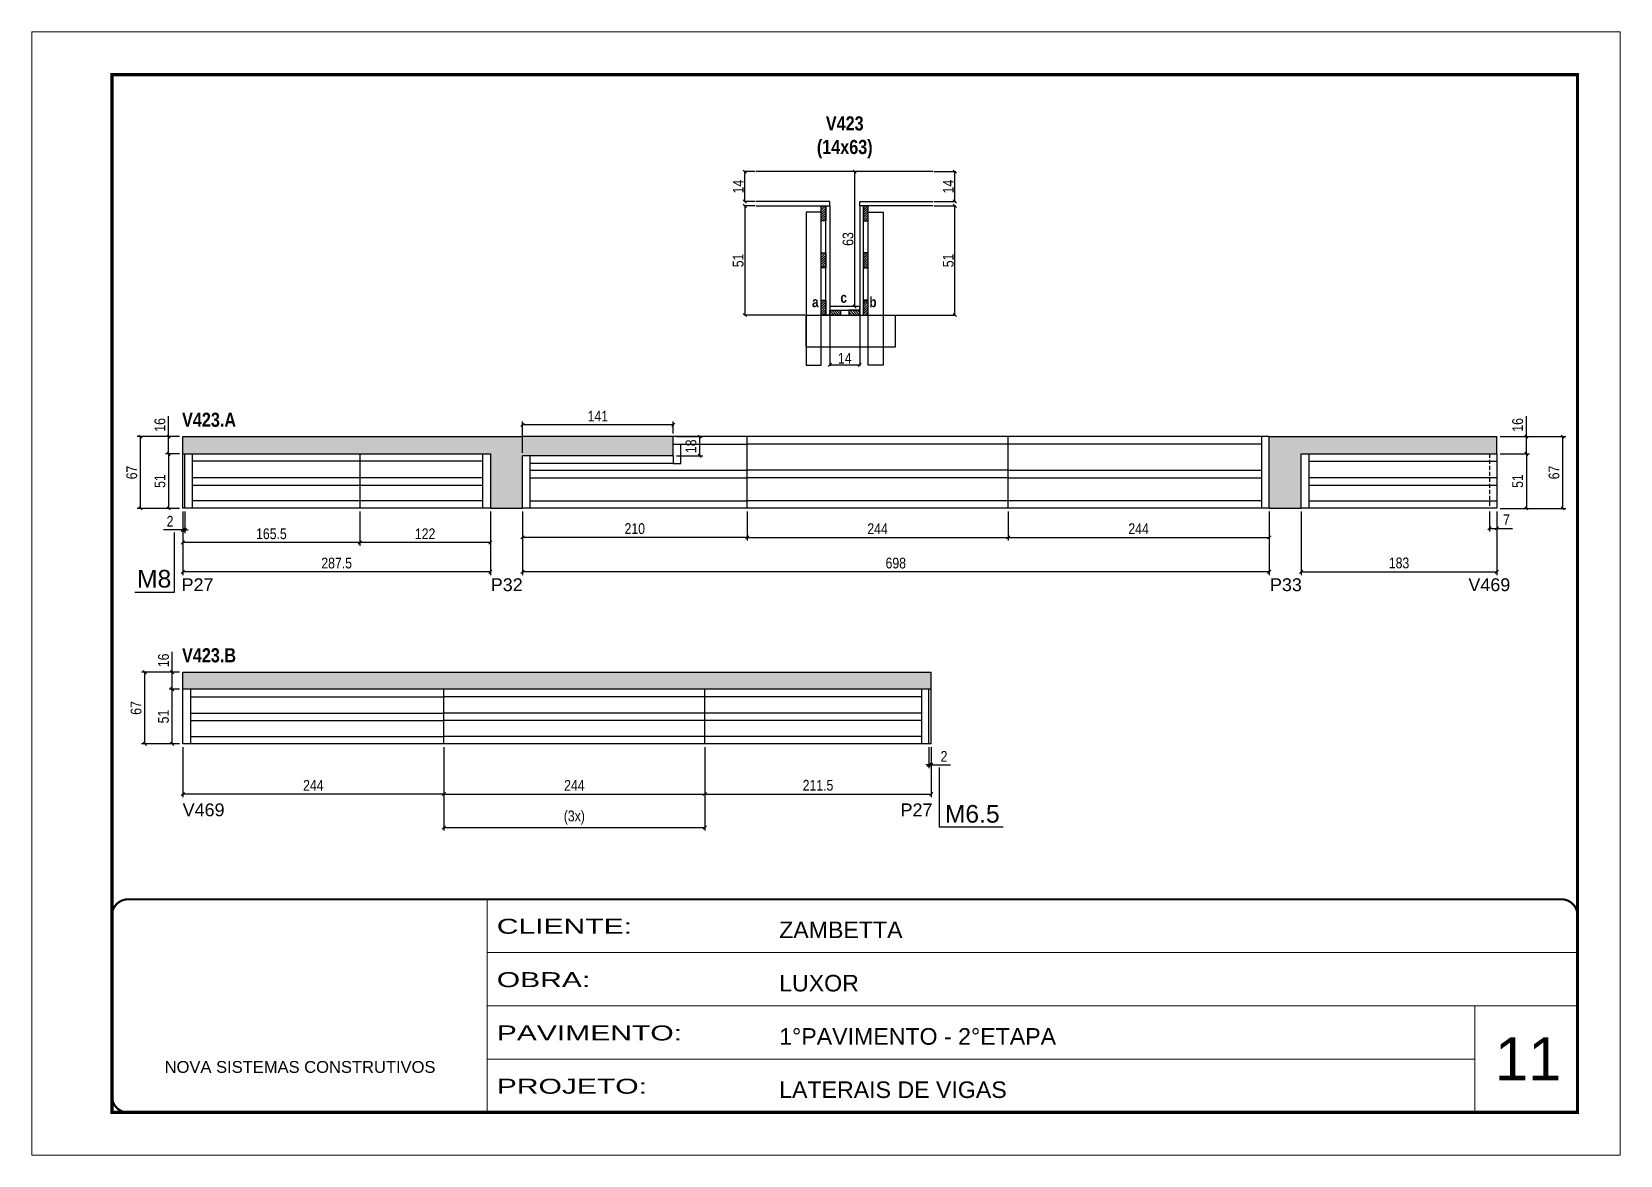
# Model space of a CAD drawing. Extents: x 3309 to 9563, y -2522 to 14608.
# Drawn here: x 6493 to 7978, y 11261 to 12311 of the extents above; entities that cross this region are included whole.
import ezdxf

# ---------------------------------------------------------------- set-up
doc = ezdxf.new("R2010")
doc.units = 0
for name, pattern in [('CONTINUO', [0]), ('DASHED', [0.75, 0.5, -0.25]), ('HIDDEN', [0.375, 0.25, -0.125])]:
    doc.linetypes.add(name, pattern=pattern)
for name, color, linetype in [('5', 5, 'Continuous'), ('COTA', 241, 'Continuous'), ('detalhes', 4, 'Continuous'), ('NOMENCLATURA', 7, 'Continuous'), ('Painéis', 200, 'Continuous'), ('SARR_2.2x7', 40, 'Continuous'), ('SARR_3.5x7', 81, 'Continuous')]:
    doc.layers.add(name, color=color, linetype=linetype)
for name, color, linetype, lineweight in [('CARIMBO', 255, 'Continuous', 9), ('CONCRETO', 251, 'Continuous', 25), ('Folhas', 255, 'Continuous', 9), ('SARRAFO DE PRESSAO', 251, 'DASHED', 9)]:
    doc.layers.add(name, color=color, linetype=linetype, lineweight=lineweight)
doc.styles.add('ARIAL', font='arial.ttf')
doc.styles.add('COTA TECNICA', font='techl___.ttf', dxfattribs={"height": 10})
doc.styles.add('COTA TECNICA 2X', font='techl___.ttf', dxfattribs={"height": 10})
doc.styles.get("Standard").update_dxf_attribs({"font": 'arial.ttf'})
doc.styles.add('TECNICA', font='techb___.ttf', dxfattribs={"height": 10})
doc.styles.add('Tecnologia', font='')
doc.styles.get('Tecnologia').set_extended_font_data('Forgotten Futurist')
doc.dimstyles.new('PAINEL', dxfattribs={"dimtxt": 10, "dimasz": 3, "dimexe": 3, "dimexo": 3, "dimgap": 3, "dimtad": 1, "dimdec": 1, "dimzin": 12, "dimdsep": 46, "dimtxsty": 'COTA TECNICA', "dimblk1": 'OBLIQUE', "dimblk2": 'OBLIQUE', "dimsah": 1, "dimcen": 0.9, "dimclrd": 4, "dimclre": 4, "dimclrt": 240, "dimadec": 1, "dimazin": 3, "dimtfac": 1, "dimtdec": 1, "dimtmove": 0, "dimatfit": 3, "dimfxl": 1, "dimtolj": 1, "dimtzin": 12, "dimarcsym": 0})
doc.dimstyles.new('SECAO', dxfattribs={"dimscale": 0.333333, "dimtxt": 5, "dimasz": 9, "dimexe": 3, "dimexo": 3, "dimgap": 3, "dimtad": 1, "dimdec": 1, "dimlfac": 0.5, "dimzin": 12, "dimdsep": 46, "dimtxsty": 'COTA TECNICA 2X', "dimblk1": 'OBLIQUE', "dimblk2": 'OBLIQUE', "dimsah": 1, "dimcen": 0.9, "dimclrd": 4, "dimclre": 4, "dimclrt": 240, "dimadec": 1, "dimazin": 3, "dimtfac": 1, "dimtdec": 1, "dimtmove": 0, "dimatfit": 3, "dimfxl": 1, "dimtolj": 1, "dimtzin": 12, "dimarcsym": 0})
pattern_1 = [(45, (-116281.3005, -21131.5717), (-1.122532015, 1.122532015), [])]

msp = doc.modelspace()

# ---------------------------------------------------------------- texts
at = {"layer": '5', "linetype": 'Continuous'}
for s, rotation, p in [('P27', 0.00004, (6632.93, 11787.91)), ('P32', 0.00004, (6921.99, 11787.91)), ('P33', 0.00004, (7650.42, 11787.91)), ('V469', 0.00004, (7835.92, 11787.91)), ('V469', 359.99996, (6633.94, 11577.49, 0)), ('P27', 359.99996, (7305.08, 11577.49, 0))]:
    msp.add_text(s, height=12, rotation=rotation, dxfattribs=at).set_placement(p)
at = {"layer": 'CARIMBO', "style": 'ARIAL'}
msp.add_text('11', height=40, dxfattribs=at).set_placement((7860.73, 11330.85))
at = {"layer": 'detalhes', "style": 'TECNICA'}
for s, p in [('a', (7222.35, 12053.33)), ('c', (7248.79, 12057.44)), ('b', (7275.91, 12053.32))]:
    msp.add_text(s, height=9.6, dxfattribs=at).set_placement(p)
at = {"layer": 'NOMENCLATURA', "style": 'TECNICA'}
for s, p in [('V423.A', (6633.39, 11941.5, 0)), ('V423.B', (6633.39, 11721.39))]:
    msp.add_text(s, height=13.2, dxfattribs=at).set_placement(p)
at = {"layer": 'NOMENCLATURA', "linetype": 'Continuous'}
for s, p in [('M8', (6591.28, 11791.24)), ('M6.5', (7346.47, 11571.55))]:
    msp.add_text(s, height=16.5, dxfattribs=at).set_placement(p)
at = {"layer": 'NOMENCLATURA', "insert": (7252.87, 12231.66), "char_height": 13.2, "attachment_point": 2, "style": 'TECNICA'}
msp.add_mtext_dynamic_manual_height_columns('V423\\P(14x63)', width=300.2766, gutter_width=1, heights=[0], dxfattribs=at)

# ---------------------------------------------------------------- blocks, each defined once
blk = doc.blocks.new('9999999999')
at = {"color": 30, "linetype": 'CONTINUO'}
for p, q in [((98564.6, 34230.2), (98564.6, 34429.4)), ((98564.6, 34379.6), (99584, 34379.6)), ((98564.6, 34329.8), (99488, 34329.8)), ((99584, 34329.8), (99488, 34329.8)), ((99488, 34329.8), (99488, 34230.2)), ((98564.6, 34280), (99488, 34280))]:
    blk.add_line(p, q, dxfattribs=at)
at = {"color": 30, "linetype": 'CONTINUO', "const_width": 2}
blk.add_lwpolyline([(99584, 34230.2), (99584, 34414.4, 0.414214), (99569, 34429.4), (98229, 34429.4, 0.414214), (98214, 34414.4), (98214, 34245.2, 0.414214), (98229, 34230.2), (99584, 34230.2)], format="xyb", dxfattribs=at)
at = {"layer": 'Folhas'}
blk.add_lwpolyline([(98139, 34190.2), (99624, 34190.2), (99624, 35240.2), (98139, 35240.2)], close=True, dxfattribs=at)
at = {"layer": 'Folhas', "color": 30, "const_width": 3}
blk.add_lwpolyline([(98214, 34230.2), (99584, 34230.2), (99584, 35200.2), (98214, 35200.2)], close=True, dxfattribs=at)
at = {"color": 7, "linetype": 'Continuous', "ltscale": 5, "style": 'ARIAL'}
for s, height, p in [('ZAMBETTA', 15.48, (98837.7, 34393.1)), ('LUXOR', 15.48, (98837.7, 34343.3)), ('1°PAVIMENTO - 2°ETAPA', 15.483, (98837.7, 34293.5)), ('NOVA SISTEMAS CONSTRUTIVOS', 11.059, (98263.2, 34267.2)), ('LATERAIS DE VIGAS', 15.483, (98837.7, 34243.7))]:
    blk.add_text(s, height=height, dxfattribs=at).set_placement(p)
at = {"layer": 'Folhas', "color": 7, "style": 'Tecnologia', "width": 1.5}
for s, p in [('CLIENTE:', (98573.7, 34397.2)), ('OBRA:', (98573.7, 34347.3)), ('PAVIMENTO:', (98573.7, 34297.5)), ('PROJETO:', (98573.7, 34247.7))]:
    blk.add_text(s, height=14, dxfattribs=at).set_placement(p)
blk = doc.blocks.new('_Oblique')
at = {"color": 0, "linetype": 'ByBlock', "lineweight": -2}
blk.add_line((-0.5, -0.5), (0.5, 0.5), dxfattribs=at)
blk = doc.blocks.new('*D231')
at = {"layer": 'COTA', "color": 4, "lineweight": -2, "transparency": 16777216}
for p, q in [((7169.2, 12148), (7158.4, 12148)), ((7159.4, 12148), (7159.4, 12046)), ((7215.9, 12046), (7158.4, 12046))]:
    blk.add_line(p, q, dxfattribs=at)
at = {"layer": 'Defpoints', "color": 0, "transparency": 16777216}
for p in [(7170.2, 12148), (7159.4, 12046), (7216.9, 12046, 0)]:
    blk.add_point(p, dxfattribs=at)
at = {"layer": 'COTA', "color": 4, "lineweight": -2, "transparency": 16777216, "xscale": 3, "yscale": 3, "zscale": 3}
for p, rotation in [((7159.4, 12148), 90), ((7159.4, 12046), 270)]:
    blk.add_blockref('_Oblique', p, dxfattribs=dict(at, rotation=rotation))
at = {"layer": 'COTA', "color": 240, "transparency": 16777216, "insert": (7153.3, 12097), "char_height": 10, "attachment_point": 5, "rotation": 90, "style": 'COTA TECNICA 2X'}
blk.add_mtext('\\A1;51', dxfattribs=at)
blk = doc.blocks.new('*D232')
at = {"layer": 'COTA', "color": 4, "lineweight": -2, "transparency": 16777216}
for p, q in [((7265.9, 12180), (7261.2, 12180)), ((7262.2, 12054), (7262.2, 12180)), ((7265.9, 12054), (7261.2, 12054))]:
    blk.add_line(p, q, dxfattribs=at)
at = {"layer": 'Defpoints', "color": 0, "transparency": 16777216}
for p in [(7262.2, 12180), (7266.9, 12180), (7266.9, 12054)]:
    blk.add_point(p, dxfattribs=at)
at = {"layer": 'COTA', "color": 4, "lineweight": -2, "transparency": 16777216, "xscale": 3, "yscale": 3, "zscale": 3}
for p, rotation in [((7262.2, 12180), 90), ((7262.2, 12054), 270)]:
    blk.add_blockref('_Oblique', p, dxfattribs=dict(at, rotation=rotation))
at = {"layer": 'COTA', "color": 240, "transparency": 16777216, "insert": (7256, 12117), "char_height": 10, "attachment_point": 5, "rotation": 90, "style": 'COTA TECNICA 2X'}
blk.add_mtext('\\A1;63', dxfattribs=at)
blk = doc.blocks.new('*D233')
at = {"layer": 'COTA', "color": 4, "lineweight": -2, "transparency": 16777216}
for p, q in [((7169.2, 12180), (7158.4, 12180)), ((7159.4, 12152), (7159.4, 12180)), ((7169.2, 12152), (7158.4, 12152))]:
    blk.add_line(p, q, dxfattribs=at)
at = {"layer": 'Defpoints', "color": 0, "transparency": 16777216}
for p in [(7159.4, 12180), (7170.2, 12180), (7170.2, 12152)]:
    blk.add_point(p, dxfattribs=at)
at = {"layer": 'COTA', "color": 4, "lineweight": -2, "transparency": 16777216, "xscale": 3, "yscale": 3, "zscale": 3}
for p, rotation in [((7159.4, 12180), 90), ((7159.4, 12152), 270)]:
    blk.add_blockref('_Oblique', p, dxfattribs=dict(at, rotation=rotation))
at = {"layer": 'COTA', "color": 240, "transparency": 16777216, "insert": (7153.3, 12166), "char_height": 10, "attachment_point": 5, "rotation": 90, "style": 'COTA TECNICA 2X'}
blk.add_mtext('\\A1;14', dxfattribs=at)
blk = doc.blocks.new('*D234')
at = {"layer": 'COTA', "color": 4, "lineweight": -2, "transparency": 16777216}
for p, q in [((7238.9, 12045), (7238.9, 11998.5)), ((7266.9, 12045), (7266.9, 11998.5)), ((7238.9, 11999.5), (7266.9, 11999.5))]:
    blk.add_line(p, q, dxfattribs=at)
at = {"layer": 'Defpoints', "color": 0, "transparency": 16777216}
for p in [(7238.9, 12046), (7266.9, 12046), (7266.9, 11999.5)]:
    blk.add_point(p, dxfattribs=at)
at = {"layer": 'COTA', "color": 4, "lineweight": -2, "transparency": 16777216, "xscale": 3, "yscale": 3, "zscale": 3, "rotation": 180}
blk.add_blockref('_Oblique', (7238.9, 11999.5), dxfattribs=at)
at = {"layer": 'COTA', "color": 4, "lineweight": -2, "transparency": 16777216, "xscale": 3, "yscale": 3, "zscale": 3}
blk.add_blockref('_Oblique', (7266.9, 11999.5), dxfattribs=at)
at = {"layer": 'COTA', "color": 240, "transparency": 16777216, "insert": (7252.9, 12005.6), "char_height": 10, "attachment_point": 5, "style": 'COTA TECNICA 2X'}
blk.add_mtext('\\A1;14', dxfattribs=at)
blk = doc.blocks.new('*D235')
at = {"layer": 'COTA', "color": 4, "lineweight": -2, "transparency": 16777216}
for p, q in [((7336.6, 12148), (7356.8, 12148)), ((7355.8, 12046), (7355.8, 12148)), ((7301.1, 12046), (7356.8, 12046))]:
    blk.add_line(p, q, dxfattribs=at)
at = {"layer": 'Defpoints', "color": 0, "transparency": 16777216}
for p in [(7335.6, 12148), (7355.8, 12148), (7300.1, 12046)]:
    blk.add_point(p, dxfattribs=at)
at = {"layer": 'COTA', "color": 4, "lineweight": -2, "transparency": 16777216, "xscale": 3, "yscale": 3, "zscale": 3}
for p, rotation in [((7355.8, 12148), 90), ((7355.8, 12046), 270)]:
    blk.add_blockref('_Oblique', p, dxfattribs=dict(at, rotation=rotation))
at = {"layer": 'COTA', "color": 240, "transparency": 16777216, "insert": (7349.7, 12097), "char_height": 10, "attachment_point": 5, "rotation": 90, "style": 'COTA TECNICA 2X'}
blk.add_mtext('\\A1;51', dxfattribs=at)
blk = doc.blocks.new('*D236')
at = {"layer": 'COTA', "color": 4, "lineweight": -2, "transparency": 16777216}
for p, q in [((7336.6, 12180), (7356.8, 12180)), ((7355.8, 12152), (7355.8, 12180)), ((7336.6, 12152), (7356.8, 12152))]:
    blk.add_line(p, q, dxfattribs=at)
at = {"layer": 'Defpoints', "color": 0, "transparency": 16777216}
for p in [(7335.6, 12180), (7355.8, 12180), (7335.6, 12152)]:
    blk.add_point(p, dxfattribs=at)
at = {"layer": 'COTA', "color": 4, "lineweight": -2, "transparency": 16777216, "xscale": 3, "yscale": 3, "zscale": 3}
for p, rotation in [((7355.8, 12180), 90), ((7355.8, 12152), 270)]:
    blk.add_blockref('_Oblique', p, dxfattribs=dict(at, rotation=rotation))
at = {"layer": 'COTA', "color": 240, "transparency": 16777216, "insert": (7349.7, 12166), "char_height": 10, "attachment_point": 5, "rotation": 90, "style": 'COTA TECNICA 2X'}
blk.add_mtext('\\A1;14', dxfattribs=at)
blk = doc.blocks.new('*D237')
at = {"layer": 'COTA', "color": 4, "lineweight": -2, "transparency": 16777216}
for p, q in [((6634.1, 11862.3), (6634.1, 11802.9)), ((6921.6, 11862.3), (6921.6, 11802.9)), ((6921.6, 11805.9), (6634.1, 11805.9))]:
    blk.add_line(p, q, dxfattribs=at)
at = {"layer": 'Defpoints', "color": 0, "transparency": 16777216}
for p in [(6634.1, 11865.3), (6921.6, 11865.3), (6634.1, 11805.9)]:
    blk.add_point(p, dxfattribs=at)
at = {"layer": 'COTA', "color": 4, "lineweight": -2, "transparency": 16777216, "xscale": 3, "yscale": 3, "zscale": 3, "rotation": 180}
blk.add_blockref('_Oblique', (6634.1, 11805.9), dxfattribs=at)
at = {"layer": 'COTA', "color": 4, "lineweight": -2, "transparency": 16777216, "xscale": 3, "yscale": 3, "zscale": 3}
blk.add_blockref('_Oblique', (6921.6, 11805.9), dxfattribs=at)
at = {"layer": 'COTA', "color": 240, "transparency": 16777216, "insert": (6777.9, 11814.1), "char_height": 10, "attachment_point": 5, "style": 'COTA TECNICA'}
blk.add_mtext('\\A1;287.5', dxfattribs=at)
blk = doc.blocks.new('*D238')
at = {"layer": 'COTA', "color": 4, "lineweight": -2, "transparency": 16777216}
for p, q in [((6799.6, 11862.3), (6799.6, 11830.4)), ((6921.6, 11862.3), (6921.6, 11830.4)), ((6921.6, 11833.4), (6799.6, 11833.4))]:
    blk.add_line(p, q, dxfattribs=at)
at = {"layer": 'Defpoints', "color": 0, "transparency": 16777216}
for p in [(6799.6, 11865.3), (6921.6, 11865.3), (6799.6, 11833.4)]:
    blk.add_point(p, dxfattribs=at)
at = {"layer": 'COTA', "color": 4, "lineweight": -2, "transparency": 16777216, "xscale": 3, "yscale": 3, "zscale": 3, "rotation": 180}
blk.add_blockref('_Oblique', (6799.6, 11833.4), dxfattribs=at)
at = {"layer": 'COTA', "color": 4, "lineweight": -2, "transparency": 16777216, "xscale": 3, "yscale": 3, "zscale": 3}
blk.add_blockref('_Oblique', (6921.6, 11833.4), dxfattribs=at)
at = {"layer": 'COTA', "color": 240, "transparency": 16777216, "insert": (6860.6, 11841.5), "char_height": 10, "attachment_point": 5, "style": 'COTA TECNICA'}
blk.add_mtext('\\A1;122', dxfattribs=at)
blk = doc.blocks.new('*D239')
at = {"layer": 'COTA', "color": 4, "lineweight": -2, "transparency": 16777216}
for p, q in [((6634.1, 11862.3), (6634.1, 11830.4)), ((6799.6, 11862.3), (6799.6, 11830.4)), ((6799.6, 11833.4), (6634.1, 11833.4))]:
    blk.add_line(p, q, dxfattribs=at)
at = {"layer": 'Defpoints', "color": 0, "transparency": 16777216}
for p in [(6634.1, 11865.3), (6799.6, 11865.3), (6634.1, 11833.4)]:
    blk.add_point(p, dxfattribs=at)
at = {"layer": 'COTA', "color": 4, "lineweight": -2, "transparency": 16777216, "xscale": 3, "yscale": 3, "zscale": 3, "rotation": 180}
blk.add_blockref('_Oblique', (6634.1, 11833.4), dxfattribs=at)
at = {"layer": 'COTA', "color": 4, "lineweight": -2, "transparency": 16777216, "xscale": 3, "yscale": 3, "zscale": 3}
blk.add_blockref('_Oblique', (6799.6, 11833.4), dxfattribs=at)
at = {"layer": 'COTA', "color": 240, "transparency": 16777216, "insert": (6716.9, 11841.5), "char_height": 10, "attachment_point": 5, "style": 'COTA TECNICA'}
blk.add_mtext('\\A1;165.5', dxfattribs=at)
blk = doc.blocks.new('*D240')
at = {"layer": 'COTA', "color": 4, "lineweight": -2, "transparency": 16777216}
for p, q in [((6620.8, 11932.3), (6620.8, 11951.3)), ((6631.1, 11932.3), (6617.8, 11932.3)), ((6620.8, 11916.3), (6620.8, 11932.3)), ((6631.1, 11916.3), (6617.8, 11916.3))]:
    blk.add_line(p, q, dxfattribs=at)
at = {"layer": 'Defpoints', "color": 0, "transparency": 16777216}
for p in [(6620.8, 11932.3), (6634.1, 11932.3, 0), (6634.1, 11916.3, 0)]:
    blk.add_point(p, dxfattribs=at)
at = {"layer": 'COTA', "color": 4, "lineweight": -2, "transparency": 16777216, "xscale": 3, "yscale": 3, "zscale": 3}
for p, rotation in [((6620.8, 11932.3), 90), ((6620.8, 11916.3), 270)]:
    blk.add_blockref('_Oblique', p, dxfattribs=dict(at, rotation=rotation))
at = {"layer": 'COTA', "color": 240, "transparency": 16777216, "insert": (6612.7, 11943.3), "char_height": 10, "attachment_point": 5, "rotation": 90, "style": 'COTA TECNICA'}
blk.add_mtext('\\A1;16', dxfattribs=at)
blk = doc.blocks.new('*D241')
at = {"layer": 'COTA', "color": 4, "lineweight": -2, "transparency": 16777216}
for p, q in [((6631.1, 11916.3), (6617.8, 11916.3)), ((6620.8, 11916.3), (6620.8, 11865.3)), ((6631.1, 11865.3), (6617.8, 11865.3))]:
    blk.add_line(p, q, dxfattribs=at)
at = {"layer": 'Defpoints', "color": 0, "transparency": 16777216}
for p in [(6634.1, 11916.3), (6620.8, 11865.3), (6634.1, 11865.3)]:
    blk.add_point(p, dxfattribs=at)
at = {"layer": 'COTA', "color": 4, "lineweight": -2, "transparency": 16777216, "xscale": 3, "yscale": 3, "zscale": 3}
for p, rotation in [((6620.8, 11916.3), 90), ((6620.8, 11865.3), 270)]:
    blk.add_blockref('_Oblique', p, dxfattribs=dict(at, rotation=rotation))
at = {"layer": 'COTA', "color": 240, "transparency": 16777216, "insert": (6612.7, 11890.8), "char_height": 10, "attachment_point": 5, "rotation": 90, "style": 'COTA TECNICA'}
blk.add_mtext('\\A1;51', dxfattribs=at)
blk = doc.blocks.new('*D242')
at = {"layer": 'COTA', "color": 4, "lineweight": -2, "transparency": 16777216}
for p, q in [((6631.1, 11932.3), (6591.5, 11932.3)), ((6594.5, 11865.3), (6594.5, 11932.3)), ((6631.1, 11865.3), (6591.5, 11865.3))]:
    blk.add_line(p, q, dxfattribs=at)
at = {"layer": 'Defpoints', "color": 0, "transparency": 16777216}
for p in [(6594.5, 11932.3), (6634.1, 11932.3), (6634.1, 11865.3)]:
    blk.add_point(p, dxfattribs=at)
at = {"layer": 'COTA', "color": 4, "lineweight": -2, "transparency": 16777216, "xscale": 3, "yscale": 3, "zscale": 3}
for p, rotation in [((6594.5, 11932.3), 90), ((6594.5, 11865.3), 270)]:
    blk.add_blockref('_Oblique', p, dxfattribs=dict(at, rotation=rotation))
at = {"layer": 'COTA', "color": 240, "transparency": 16777216, "insert": (6586.4, 11898.8), "char_height": 10, "attachment_point": 5, "rotation": 90, "style": 'COTA TECNICA'}
blk.add_mtext('\\A1;67', dxfattribs=at)
blk = doc.blocks.new('*D243')
at = {"layer": 'COTA', "color": 4, "lineweight": -2, "transparency": 16777216}
for p, q in [((6634.1, 11862.3), (6634.1, 11842.2)), ((6636.1, 11862.3), (6636.1, 11842.2)), ((6634.1, 11845.2), (6616, 11845.2)), ((6636.1, 11845.2), (6634.1, 11845.2)), ((6636.1, 11845.2), (6639.1, 11845.2))]:
    blk.add_line(p, q, dxfattribs=at)
at = {"layer": 'Defpoints', "color": 0, "transparency": 16777216}
for p in [(6634.1, 11865.3), (6636.1, 11865.3), (6634.1, 11845.2)]:
    blk.add_point(p, dxfattribs=at)
at = {"layer": 'COTA', "color": 4, "lineweight": -2, "transparency": 16777216, "xscale": 3, "yscale": 3, "zscale": 3}
blk.add_blockref('_Oblique', (6634.1, 11845.2), dxfattribs=at)
at = {"layer": 'COTA', "color": 4, "lineweight": -2, "transparency": 16777216, "xscale": 3, "yscale": 3, "zscale": 3, "rotation": 180}
blk.add_blockref('_Oblique', (6636.1, 11845.2), dxfattribs=at)
at = {"layer": 'COTA', "color": 240, "transparency": 16777216, "insert": (6622.1, 11853.2), "char_height": 10, "attachment_point": 5, "style": 'COTA TECNICA'}
blk.add_mtext('\\A1;2', dxfattribs=at)
blk = doc.blocks.new('*D244')
at = {"layer": 'COTA', "color": 4, "linetype": 'ByBlock', "lineweight": -2, "transparency": 16777216}
for p, q in [((6951.6, 11862.3), (6951.6, 11835.2)), ((7161.6, 11862.3), (7161.6, 11835.2)), ((7161.6, 11838.2), (6951.6, 11838.2))]:
    blk.add_line(p, q, dxfattribs=at)
at = {"layer": 'Defpoints', "color": 0, "linetype": 'ByBlock', "transparency": 16777216}
for p in [(6951.6, 11865.3), (7161.6, 11865.3), (6951.6, 11838.2)]:
    blk.add_point(p, dxfattribs=at)
at = {"layer": 'COTA', "color": 4, "linetype": 'ByBlock', "lineweight": -2, "transparency": 16777216, "xscale": 3, "yscale": 3, "zscale": 3, "rotation": 180}
blk.add_blockref('_Oblique', (6951.6, 11838.2), dxfattribs=at)
at = {"layer": 'COTA', "color": 4, "linetype": 'ByBlock', "lineweight": -2, "transparency": 16777216, "xscale": 3, "yscale": 3, "zscale": 3}
blk.add_blockref('_Oblique', (7161.6, 11838.2), dxfattribs=at)
at = {"layer": 'COTA', "color": 240, "linetype": 'ByBlock', "transparency": 16777216, "insert": (7056.6, 11846.3), "char_height": 10, "attachment_point": 5, "style": 'COTA TECNICA'}
blk.add_mtext('\\A1;210', dxfattribs=at)
blk = doc.blocks.new('*D245')
at = {"layer": 'COTA', "color": 4, "lineweight": -2, "transparency": 16777216}
for p, q in [((7161.6, 11862.3), (7161.6, 11835.2)), ((7405.6, 11862.3), (7405.6, 11835.2)), ((7161.6, 11838.2), (7405.6, 11838.2))]:
    blk.add_line(p, q, dxfattribs=at)
at = {"layer": 'Defpoints', "color": 0, "transparency": 16777216}
for p in [(7161.6, 11865.3, 0), (7405.6, 11865.3, 0), (7405.6, 11838.2)]:
    blk.add_point(p, dxfattribs=at)
at = {"layer": 'COTA', "color": 4, "lineweight": -2, "transparency": 16777216, "xscale": 3, "yscale": 3, "zscale": 3, "rotation": 180}
blk.add_blockref('_Oblique', (7161.6, 11838.2), dxfattribs=at)
at = {"layer": 'COTA', "color": 4, "lineweight": -2, "transparency": 16777216, "xscale": 3, "yscale": 3, "zscale": 3}
blk.add_blockref('_Oblique', (7405.6, 11838.2), dxfattribs=at)
at = {"layer": 'COTA', "color": 240, "transparency": 16777216, "insert": (7283.6, 11846.3), "char_height": 10, "attachment_point": 5, "style": 'COTA TECNICA'}
blk.add_mtext('\\A1;244', dxfattribs=at)
blk = doc.blocks.new('*D246')
at = {"layer": 'COTA', "color": 4, "lineweight": -2, "transparency": 16777216}
for p, q in [((7405.6, 11862.3), (7405.6, 11835.2)), ((7649.6, 11862.3), (7649.6, 11835.2)), ((7405.6, 11838.2), (7649.6, 11838.2))]:
    blk.add_line(p, q, dxfattribs=at)
at = {"layer": 'Defpoints', "color": 0, "transparency": 16777216}
for p in [(7405.6, 11865.3, 0), (7649.6, 11865.3, 0), (7649.6, 11838.2)]:
    blk.add_point(p, dxfattribs=at)
at = {"layer": 'COTA', "color": 4, "lineweight": -2, "transparency": 16777216, "xscale": 3, "yscale": 3, "zscale": 3, "rotation": 180}
blk.add_blockref('_Oblique', (7405.6, 11838.2), dxfattribs=at)
at = {"layer": 'COTA', "color": 4, "lineweight": -2, "transparency": 16777216, "xscale": 3, "yscale": 3, "zscale": 3}
blk.add_blockref('_Oblique', (7649.6, 11838.2), dxfattribs=at)
at = {"layer": 'COTA', "color": 240, "transparency": 16777216, "insert": (7527.6, 11846.3), "char_height": 10, "attachment_point": 5, "style": 'COTA TECNICA'}
blk.add_mtext('\\A1;244', dxfattribs=at)
blk = doc.blocks.new('*D247')
at = {"layer": 'COTA', "color": 4, "lineweight": -2, "transparency": 16777216}
for p, q in [((6951.6, 11862.3), (6951.6, 11802.9)), ((7649.6, 11862.3), (7649.6, 11802.9)), ((7649.6, 11805.9), (6951.6, 11805.9))]:
    blk.add_line(p, q, dxfattribs=at)
at = {"layer": 'Defpoints', "color": 0, "transparency": 16777216}
for p in [(6951.6, 11865.3, 0), (7649.6, 11865.3, 0), (6951.6, 11805.9)]:
    blk.add_point(p, dxfattribs=at)
at = {"layer": 'COTA', "color": 4, "lineweight": -2, "transparency": 16777216, "xscale": 3, "yscale": 3, "zscale": 3, "rotation": 180}
blk.add_blockref('_Oblique', (6951.6, 11805.9), dxfattribs=at)
at = {"layer": 'COTA', "color": 4, "lineweight": -2, "transparency": 16777216, "xscale": 3, "yscale": 3, "zscale": 3}
blk.add_blockref('_Oblique', (7649.6, 11805.9), dxfattribs=at)
at = {"layer": 'COTA', "color": 240, "transparency": 16777216, "insert": (7300.6, 11814.1), "char_height": 10, "attachment_point": 5, "style": 'COTA TECNICA'}
blk.add_mtext('\\A1;698', dxfattribs=at)
blk = doc.blocks.new('*D248')
at = {"layer": 'COTA', "color": 4, "lineweight": -2, "transparency": 16777216}
for p, q in [((7679.6, 11862.3), (7679.6, 11802.9)), ((7862.6, 11862.3), (7862.6, 11802.9)), ((7679.6, 11805.9), (7862.6, 11805.9))]:
    blk.add_line(p, q, dxfattribs=at)
at = {"layer": 'Defpoints', "color": 0, "transparency": 16777216}
for p in [(7679.6, 11865.3), (7862.6, 11865.3), (7862.6, 11805.9)]:
    blk.add_point(p, dxfattribs=at)
at = {"layer": 'COTA', "color": 4, "lineweight": -2, "transparency": 16777216, "xscale": 3, "yscale": 3, "zscale": 3, "rotation": 180}
blk.add_blockref('_Oblique', (7679.6, 11805.9), dxfattribs=at)
at = {"layer": 'COTA', "color": 4, "lineweight": -2, "transparency": 16777216, "xscale": 3, "yscale": 3, "zscale": 3}
blk.add_blockref('_Oblique', (7862.6, 11805.9), dxfattribs=at)
at = {"layer": 'COTA', "color": 240, "transparency": 16777216, "insert": (7771.1, 11814.2), "char_height": 10, "attachment_point": 5, "style": 'COTA TECNICA'}
blk.add_mtext('\\A1;183', dxfattribs=at)
blk = doc.blocks.new('*D249')
at = {"layer": 'COTA', "color": 4, "lineweight": -2, "transparency": 16777216}
for p, q in [((7855.6, 11862.3), (7855.6, 11843.6)), ((7862.6, 11862.3), (7862.6, 11843.6)), ((7855.6, 11846.6), (7862.6, 11846.6)), ((7862.6, 11846.6), (7877.3, 11846.6))]:
    blk.add_line(p, q, dxfattribs=at)
at = {"layer": 'Defpoints', "color": 0, "transparency": 16777216}
for p in [(7855.6, 11865.3), (7862.6, 11865.3), (7862.6, 11846.6)]:
    blk.add_point(p, dxfattribs=at)
at = {"layer": 'COTA', "color": 4, "lineweight": -2, "transparency": 16777216, "xscale": 3, "yscale": 3, "zscale": 3, "rotation": 180}
blk.add_blockref('_Oblique', (7855.6, 11846.6), dxfattribs=at)
at = {"layer": 'COTA', "color": 4, "lineweight": -2, "transparency": 16777216, "xscale": 3, "yscale": 3, "zscale": 3}
blk.add_blockref('_Oblique', (7862.6, 11846.6), dxfattribs=at)
at = {"layer": 'COTA', "color": 240, "transparency": 16777216, "insert": (7871.5, 11854.6), "char_height": 10, "attachment_point": 5, "style": 'COTA TECNICA'}
blk.add_mtext('\\A1;7', dxfattribs=at)
blk = doc.blocks.new('*D250')
at = {"layer": 'COTA', "color": 4, "lineweight": -2, "transparency": 16777216}
for p, q in [((7865.6, 11916.3), (7893.1, 11916.3)), ((7890.1, 11916.3), (7890.1, 11865.3)), ((7865.6, 11865.3), (7893.1, 11865.3))]:
    blk.add_line(p, q, dxfattribs=at)
at = {"layer": 'Defpoints', "color": 0, "transparency": 16777216}
for p in [(7862.6, 11916.3), (7862.6, 11865.3), (7890.1, 11865.3)]:
    blk.add_point(p, dxfattribs=at)
at = {"layer": 'COTA', "color": 4, "lineweight": -2, "transparency": 16777216, "xscale": 3, "yscale": 3, "zscale": 3}
for p, rotation in [((7890.1, 11916.3), 90), ((7890.1, 11865.3), 270)]:
    blk.add_blockref('_Oblique', p, dxfattribs=dict(at, rotation=rotation))
at = {"layer": 'COTA', "color": 240, "transparency": 16777216, "insert": (7882, 11890.8), "char_height": 10, "attachment_point": 5, "rotation": 90, "style": 'COTA TECNICA'}
blk.add_mtext('\\A1;51', dxfattribs=at)
blk = doc.blocks.new('*D251')
at = {"layer": 'COTA', "color": 4, "lineweight": -2, "transparency": 16777216}
for p, q in [((7890.1, 11932.3), (7890.1, 11951.3)), ((7865.6, 11932.3), (7893.1, 11932.3)), ((7890.1, 11916.3), (7890.1, 11932.3)), ((7865.6, 11916.3), (7893.1, 11916.3))]:
    blk.add_line(p, q, dxfattribs=at)
at = {"layer": 'Defpoints', "color": 0, "transparency": 16777216}
for p in [(7862.6, 11932.3), (7890.1, 11932.3), (7862.6, 11916.3)]:
    blk.add_point(p, dxfattribs=at)
at = {"layer": 'COTA', "color": 4, "lineweight": -2, "transparency": 16777216, "xscale": 3, "yscale": 3, "zscale": 3}
for p, rotation in [((7890.1, 11932.3), 90), ((7890.1, 11916.3), 270)]:
    blk.add_blockref('_Oblique', p, dxfattribs=dict(at, rotation=rotation))
at = {"layer": 'COTA', "color": 240, "transparency": 16777216, "insert": (7882, 11943.3), "char_height": 10, "attachment_point": 5, "rotation": 90, "style": 'COTA TECNICA'}
blk.add_mtext('\\A1;16', dxfattribs=at)
blk = doc.blocks.new('*D252')
at = {"layer": 'COTA', "color": 4, "lineweight": -2, "transparency": 16777216}
for p, q in [((6951.6, 11917.3), (6951.6, 11946.4)), ((7092.6, 11943.4), (6951.6, 11943.4)), ((7092.6, 11935.3), (7092.6, 11946.4))]:
    blk.add_line(p, q, dxfattribs=at)
at = {"layer": 'Defpoints', "color": 0, "transparency": 16777216}
for p in [(6951.6, 11943.4), (7092.6, 11932.3), (6951.6, 11914.3)]:
    blk.add_point(p, dxfattribs=at)
at = {"layer": 'COTA', "color": 4, "lineweight": -2, "transparency": 16777216, "xscale": 3, "yscale": 3, "zscale": 3, "rotation": 180}
blk.add_blockref('_Oblique', (6951.6, 11943.4), dxfattribs=at)
at = {"layer": 'COTA', "color": 4, "lineweight": -2, "transparency": 16777216, "xscale": 3, "yscale": 3, "zscale": 3}
blk.add_blockref('_Oblique', (7092.6, 11943.4), dxfattribs=at)
at = {"layer": 'COTA', "color": 240, "transparency": 16777216, "insert": (7022.1, 11951.5), "char_height": 10, "attachment_point": 5, "style": 'COTA TECNICA'}
blk.add_mtext('\\A1;141', dxfattribs=at)
blk = doc.blocks.new('*D253')
at = {"layer": 'COTA', "color": 4, "lineweight": -2, "transparency": 16777216}
for p, q in [((7865.6, 11932.3), (7927.1, 11932.3)), ((7924.1, 11865.3), (7924.1, 11932.3)), ((7865.6, 11865.3), (7927.1, 11865.3))]:
    blk.add_line(p, q, dxfattribs=at)
at = {"layer": 'Defpoints', "color": 0, "transparency": 16777216}
for p in [(7862.6, 11932.3), (7924.1, 11932.3), (7862.6, 11865.3)]:
    blk.add_point(p, dxfattribs=at)
at = {"layer": 'COTA', "color": 4, "lineweight": -2, "transparency": 16777216, "xscale": 3, "yscale": 3, "zscale": 3}
for p, rotation in [((7924.1, 11932.3), 90), ((7924.1, 11865.3), 270)]:
    blk.add_blockref('_Oblique', p, dxfattribs=dict(at, rotation=rotation))
at = {"layer": 'COTA', "color": 240, "transparency": 16777216, "insert": (7916, 11898.8), "char_height": 10, "attachment_point": 5, "rotation": 90, "style": 'COTA TECNICA'}
blk.add_mtext('\\A1;67', dxfattribs=at)
blk = doc.blocks.new('*D254')
at = {"layer": 'COTA', "color": 4, "linetype": 'ByBlock', "lineweight": -2, "transparency": 16777216}
for p, q in [((6634.1, 11642.2), (6634.1, 11595.3)), ((6878.1, 11642.2), (6878.1, 11595.3)), ((6878.1, 11598.3), (6634.1, 11598.3))]:
    blk.add_line(p, q, dxfattribs=at)
at = {"layer": 'Defpoints', "color": 0, "linetype": 'ByBlock', "transparency": 16777216}
for p in [(6634.1, 11645.2), (6878.1, 11645.2), (6634.1, 11598.3)]:
    blk.add_point(p, dxfattribs=at)
at = {"layer": 'COTA', "color": 4, "linetype": 'ByBlock', "lineweight": -2, "transparency": 16777216, "xscale": 3, "yscale": 3, "zscale": 3, "rotation": 180}
blk.add_blockref('_Oblique', (6634.1, 11598.3), dxfattribs=at)
at = {"layer": 'COTA', "color": 4, "linetype": 'ByBlock', "lineweight": -2, "transparency": 16777216, "xscale": 3, "yscale": 3, "zscale": 3}
blk.add_blockref('_Oblique', (6878.1, 11598.3), dxfattribs=at)
at = {"layer": 'COTA', "color": 240, "linetype": 'ByBlock', "transparency": 16777216, "insert": (6756.1, 11606.4), "char_height": 10, "attachment_point": 5, "style": 'COTA TECNICA'}
blk.add_mtext('\\A1;244', dxfattribs=at)
blk = doc.blocks.new('*D255')
at = {"layer": 'COTA', "color": 4, "lineweight": -2, "transparency": 16777216}
for p, q in [((6878.1, 11642.2), (6878.1, 11595.3)), ((7122.1, 11642.2), (7122.1, 11595.3)), ((6878.1, 11598.3), (7122.1, 11598.3))]:
    blk.add_line(p, q, dxfattribs=at)
at = {"layer": 'Defpoints', "color": 0, "transparency": 16777216}
for p in [(6878.1, 11645.2, 0), (7122.1, 11645.2, 0), (7122.1, 11598.3)]:
    blk.add_point(p, dxfattribs=at)
at = {"layer": 'COTA', "color": 4, "lineweight": -2, "transparency": 16777216, "xscale": 3, "yscale": 3, "zscale": 3, "rotation": 180}
blk.add_blockref('_Oblique', (6878.1, 11598.3), dxfattribs=at)
at = {"layer": 'COTA', "color": 4, "lineweight": -2, "transparency": 16777216, "xscale": 3, "yscale": 3, "zscale": 3}
blk.add_blockref('_Oblique', (7122.1, 11598.3), dxfattribs=at)
at = {"layer": 'COTA', "color": 240, "transparency": 16777216, "insert": (7000.1, 11606.4), "char_height": 10, "attachment_point": 5, "style": 'COTA TECNICA'}
blk.add_mtext('\\A1;244', dxfattribs=at)
blk = doc.blocks.new('*D256')
at = {"layer": 'COTA', "color": 4, "lineweight": -2, "transparency": 16777216}
for p, q in [((7122.1, 11642.2), (7122.1, 11595.3)), ((7333.6, 11642.2), (7333.6, 11595.3)), ((7122.1, 11598.3), (7333.6, 11598.3))]:
    blk.add_line(p, q, dxfattribs=at)
at = {"layer": 'Defpoints', "color": 0, "transparency": 16777216}
for p in [(7122.1, 11645.2, 0), (7333.6, 11645.2, 0), (7333.6, 11598.3)]:
    blk.add_point(p, dxfattribs=at)
at = {"layer": 'COTA', "color": 4, "lineweight": -2, "transparency": 16777216, "xscale": 3, "yscale": 3, "zscale": 3, "rotation": 180}
blk.add_blockref('_Oblique', (7122.1, 11598.3), dxfattribs=at)
at = {"layer": 'COTA', "color": 4, "lineweight": -2, "transparency": 16777216, "xscale": 3, "yscale": 3, "zscale": 3}
blk.add_blockref('_Oblique', (7333.6, 11598.3), dxfattribs=at)
at = {"layer": 'COTA', "color": 240, "transparency": 16777216, "insert": (7227.9, 11606.4), "char_height": 10, "attachment_point": 5, "style": 'COTA TECNICA'}
blk.add_mtext('\\A1;211.5', dxfattribs=at)
blk = doc.blocks.new('*D257')
at = {"layer": 'COTA', "color": 4, "lineweight": -2, "transparency": 16777216}
for p, q in [((6631.1, 11696.2), (6621.2, 11696.2)), ((6624.2, 11645.2), (6624.2, 11696.2)), ((6631.1, 11645.2), (6621.2, 11645.2))]:
    blk.add_line(p, q, dxfattribs=at)
at = {"layer": 'Defpoints', "color": 0, "transparency": 16777216}
for p in [(6624.2, 11696.2), (6634.1, 11696.2), (6634.1, 11645.2)]:
    blk.add_point(p, dxfattribs=at)
at = {"layer": 'COTA', "color": 4, "lineweight": -2, "transparency": 16777216, "xscale": 3, "yscale": 3, "zscale": 3}
for p, rotation in [((6624.2, 11696.2), 90), ((6624.2, 11645.2), 270)]:
    blk.add_blockref('_Oblique', p, dxfattribs=dict(at, rotation=rotation))
at = {"layer": 'COTA', "color": 240, "transparency": 16777216, "insert": (6616, 11670.7), "char_height": 10, "attachment_point": 5, "rotation": 90, "style": 'COTA TECNICA'}
blk.add_mtext('\\A1;51', dxfattribs=at)
blk = doc.blocks.new('*D258')
at = {"layer": 'COTA', "color": 4, "lineweight": -2, "transparency": 16777216}
for p, q in [((6624.2, 11712.2), (6624.2, 11731.2)), ((6631.1, 11712.2), (6621.2, 11712.2)), ((6624.2, 11696.2), (6624.2, 11712.2)), ((6631.1, 11696.2), (6621.2, 11696.2))]:
    blk.add_line(p, q, dxfattribs=at)
at = {"layer": 'Defpoints', "color": 0, "transparency": 16777216}
for p in [(6624.2, 11712.2), (6634.1, 11712.2), (6634.1, 11696.2)]:
    blk.add_point(p, dxfattribs=at)
at = {"layer": 'COTA', "color": 4, "lineweight": -2, "transparency": 16777216, "xscale": 3, "yscale": 3, "zscale": 3}
for p, rotation in [((6624.2, 11712.2), 90), ((6624.2, 11696.2), 270)]:
    blk.add_blockref('_Oblique', p, dxfattribs=dict(at, rotation=rotation))
at = {"layer": 'COTA', "color": 240, "transparency": 16777216, "insert": (6616.1, 11723.2), "char_height": 10, "attachment_point": 5, "rotation": 90, "style": 'COTA TECNICA'}
blk.add_mtext('\\A1;16', dxfattribs=at)
blk = doc.blocks.new('*D259')
at = {"layer": 'COTA', "color": 4, "lineweight": -2, "transparency": 16777216}
for p, q in [((6631.1, 11712.2), (6595.5, 11712.2)), ((6598.5, 11645.2), (6598.5, 11712.2)), ((6631.1, 11645.2), (6595.5, 11645.2))]:
    blk.add_line(p, q, dxfattribs=at)
at = {"layer": 'Defpoints', "color": 0, "transparency": 16777216}
for p in [(6598.5, 11712.2), (6634.1, 11712.2), (6634.1, 11645.2)]:
    blk.add_point(p, dxfattribs=at)
at = {"layer": 'COTA', "color": 4, "lineweight": -2, "transparency": 16777216, "xscale": 3, "yscale": 3, "zscale": 3}
for p, rotation in [((6598.5, 11712.2), 90), ((6598.5, 11645.2), 270)]:
    blk.add_blockref('_Oblique', p, dxfattribs=dict(at, rotation=rotation))
at = {"layer": 'COTA', "color": 240, "transparency": 16777216, "insert": (6590.4, 11678.7), "char_height": 10, "attachment_point": 5, "rotation": 90, "style": 'COTA TECNICA'}
blk.add_mtext('\\A1;67', dxfattribs=at)
blk = doc.blocks.new('*D260')
at = {"layer": 'COTA', "color": 4, "lineweight": -2, "transparency": 16777216}
for p, q in [((6878.1, 11642.2), (6878.1, 11564.1)), ((7122.1, 11642.2), (7122.1, 11564.1)), ((6878.1, 11567.1), (7122.1, 11567.1))]:
    blk.add_line(p, q, dxfattribs=at)
at = {"layer": 'Defpoints', "color": 0, "transparency": 16777216}
for p in [(6878.1, 11645.2), (7122.1, 11645.2), (7122.1, 11567.1)]:
    blk.add_point(p, dxfattribs=at)
at = {"layer": 'COTA', "color": 4, "lineweight": -2, "transparency": 16777216, "xscale": 3, "yscale": 3, "zscale": 3, "rotation": 180}
blk.add_blockref('_Oblique', (6878.1, 11567.1), dxfattribs=at)
at = {"layer": 'COTA', "color": 4, "lineweight": -2, "transparency": 16777216, "xscale": 3, "yscale": 3, "zscale": 3}
blk.add_blockref('_Oblique', (7122.1, 11567.1), dxfattribs=at)
at = {"layer": 'COTA', "color": 240, "transparency": 16777216, "insert": (7000.1, 11576.3), "char_height": 10, "attachment_point": 5, "style": 'COTA TECNICA'}
blk.add_mtext('\\A1;(3x)', dxfattribs=at)
blk = doc.blocks.new('*D261')
at = {"layer": 'COTA', "color": 4, "lineweight": -2, "transparency": 16777216}
for p, q in [((7331.6, 11642.2), (7331.6, 11622.5)), ((7333.6, 11642.2), (7333.6, 11622.5)), ((7331.6, 11625.5), (7328.6, 11625.5)), ((7331.6, 11625.5), (7333.6, 11625.5)), ((7333.6, 11625.5), (7351.7, 11625.5))]:
    blk.add_line(p, q, dxfattribs=at)
at = {"layer": 'Defpoints', "color": 0, "transparency": 16777216}
for p in [(7331.6, 11645.2), (7333.6, 11645.2), (7333.6, 11625.5)]:
    blk.add_point(p, dxfattribs=at)
at = {"layer": 'COTA', "color": 4, "lineweight": -2, "transparency": 16777216, "xscale": 3, "yscale": 3, "zscale": 3}
blk.add_blockref('_Oblique', (7331.6, 11625.5), dxfattribs=at)
at = {"layer": 'COTA', "color": 4, "lineweight": -2, "transparency": 16777216, "xscale": 3, "yscale": 3, "zscale": 3, "rotation": 180}
blk.add_blockref('_Oblique', (7333.6, 11625.5), dxfattribs=at)
at = {"layer": 'COTA', "color": 240, "transparency": 16777216, "insert": (7345.7, 11633.5), "char_height": 10, "attachment_point": 5, "style": 'COTA TECNICA'}
blk.add_mtext('\\A1;2', dxfattribs=at)
blk = doc.blocks.new('*D501')
at = {"layer": 'COTA', "color": 4, "lineweight": -2, "transparency": 16777216}
for p, q in [((7095.6, 11932.3), (7120.3, 11932.3)), ((7117.3, 11914.3), (7117.3, 11932.3)), ((7095.6, 11914.3), (7120.3, 11914.3))]:
    blk.add_line(p, q, dxfattribs=at)
at = {"layer": 'Defpoints', "color": 0, "transparency": 16777216}
for p in [(7092.6, 11932.3), (7117.3, 11932.3), (7092.6, 11914.3)]:
    blk.add_point(p, dxfattribs=at)
at = {"layer": 'COTA', "color": 4, "lineweight": -2, "transparency": 16777216, "xscale": 3, "yscale": 3, "zscale": 3}
for p, rotation in [((7117.3, 11932.3), 90), ((7117.3, 11914.3), 270)]:
    blk.add_blockref('_Oblique', p, dxfattribs=dict(at, rotation=rotation))
at = {"layer": 'COTA', "color": 240, "transparency": 16777216, "insert": (7109.2, 11923.3), "char_height": 10, "attachment_point": 5, "rotation": 90, "style": 'COTA TECNICA'}
blk.add_mtext('\\A1;18', dxfattribs=at)

# ---------------------------------------------------------------- dimensions: what is measured, and where the dimension line sits
at = {"layer": 'COTA'}
for base, p1, p2, angle, dimstyle, picture, middle in [((7159.38, 12179.97), (7170.17, 12151.97), (7170.17, 12179.97), 90, 'SECAO', '*D233', (7153.31, 12165.97)), ((7355.8, 12179.97), (7335.57, 12151.97), (7335.57, 12179.97), 90, 'SECAO', '*D236', (7349.73, 12165.97)), ((7159.38, 12045.97), (7170.17, 12147.97), (7216.87, 12045.97), 90, 'SECAO', '*D231', (7153.27, 12096.97)), ((7355.8, 12147.97), (7300.06, 12045.97), (7335.57, 12147.97), 90, 'SECAO', '*D235', (7349.69, 12096.97)), ((6951.61, 11943.41), (7092.61, 11932.31), (6951.61, 11914.31), 180, 'PAINEL', '*D252', (7022.11, 11951.48)), ((6620.84, 11932.31, 0), (6634.11, 11916.31), (6634.11, 11932.31), 90, 'PAINEL', '*D240', (6612.74, 11943.32, 0)), ((7890.14, 11932.31), (7862.61, 11916.31), (7862.61, 11932.31), 90, 'PAINEL', '*D251', (7882.04, 11943.32)), ((6594.46, 11932.31), (6634.11, 11865.31), (6634.11, 11932.31), 90, 'PAINEL', '*D242', (6586.36, 11898.81)), ((7117.3, 11932.31), (7092.61, 11914.31), (7092.61, 11932.31), 90, 'PAINEL', '*D501', (7109.21, 11923.31)), ((7924.07, 11932.31), (7862.61, 11865.31), (7862.61, 11932.31), 90, 'PAINEL', '*D253', (7915.97, 11898.81)), ((6620.84, 11865.31), (6634.11, 11916.31), (6634.11, 11865.31), 90, 'PAINEL', '*D241', (6612.73, 11890.81)), ((7890.14, 11865.31), (7862.61, 11916.31), (7862.61, 11865.31), 90, 'PAINEL', '*D250', (7882.03, 11890.81)), ((6799.61, 11833.4), (6921.61, 11865.31), (6799.61, 11865.31), 180, 'PAINEL', '*D238', (6860.61, 11841.46)), ((6624.15, 11712.2), (6634.11, 11696.2), (6634.11, 11712.2), 90, 'PAINEL', '*D258', (6616.05, 11723.21)), ((6598.53, 11712.2), (6634.11, 11645.2), (6634.11, 11712.2), 90, 'PAINEL', '*D259', (6590.42, 11678.7)), ((6624.15, 11696.2), (6634.11, 11645.2), (6634.11, 11696.2), 90, 'PAINEL', '*D257', (6616.04, 11670.7))]:
    dim = msp.add_linear_dim(base=base, p1=p1, p2=p2, angle=angle, dimstyle=dimstyle, dxfattribs=at)
    dim.commit()
    dim.dimension.update_dxf_attribs({"geometry": picture, "text_midpoint": middle})
dim = msp.add_linear_dim(base=(7262.2, 12179.97), p1=(7266.87, 12053.97), p2=(7266.87, 12179.97), angle=90, dimstyle='SECAO', dxfattribs=at)
dim.commit()
dim.dimension.update_dxf_attribs({"geometry": '*D232', "text_midpoint": (7262.2, 12116.97), "dimtype": 160})
for base, p1, p2, dimstyle, picture, middle in [((7266.87, 11999.52), (7238.87, 12045.97), (7266.87, 12045.97), 'SECAO', '*D234', (7252.87, 12005.59)), ((6634.11, 11845.19), (6636.11, 11865.31), (6634.11, 11865.31), 'PAINEL', '*D243', (6622.05, 11853.19)), ((6634.11, 11805.93), (6921.61, 11865.31), (6634.11, 11865.31), 'PAINEL', '*D237', (6777.86, 11814.06)), ((6951.61, 11805.93, 0), (7649.61, 11865.31), (6951.61, 11865.31), 'PAINEL', '*D247', (7300.61, 11814.06, 0)), ((7405.61, 11838.19, 0), (7161.61, 11865.31), (7405.61, 11865.31), 'PAINEL', '*D245', (7283.61, 11846.26, 0)), ((7649.61, 11838.19, 0), (7405.61, 11865.31), (7649.61, 11865.31), 'PAINEL', '*D246', (7527.61, 11846.26, 0)), ((7862.61, 11805.93), (7679.61, 11865.31), (7862.61, 11865.31), 'PAINEL', '*D248', (7771.11, 11814.17)), ((7862.61, 11846.56), (7855.61, 11865.31), (7862.61, 11865.31), 'PAINEL', '*D249', (7871.47, 11854.63)), ((7122.11, 11598.33, 0), (6878.11, 11645.2), (7122.11, 11645.2), 'PAINEL', '*D255', (7000.11, 11606.41, 0)), ((7333.61, 11598.33, 0), (7122.11, 11645.2), (7333.61, 11645.2), 'PAINEL', '*D256', (7227.86, 11606.44, 0)), ((7333.61, 11625.5), (7331.61, 11645.2), (7333.61, 11645.2), 'PAINEL', '*D261', (7345.66, 11633.5))]:
    dim = msp.add_linear_dim(base=base, p1=p1, p2=p2, dimstyle=dimstyle, dxfattribs=at)
    dim.commit()
    dim.dimension.update_dxf_attribs({"geometry": picture, "text_midpoint": middle})
dim = msp.add_linear_dim(base=(6634.11, 11833.4), p1=(6799.61, 11865.31), p2=(6634.11, 11865.31), angle=180, dimstyle='PAINEL', override={"dimtmove": 1}, dxfattribs=at)
dim.commit()
dim.dimension.update_dxf_attribs({"geometry": '*D239', "text_midpoint": (6716.86, 11841.51)})
at = {"layer": 'COTA', "linetype": 'ByBlock'}
for base, p1, p2, picture, middle in [((6951.61, 11838.19), (7161.61, 11865.31), (6951.61, 11865.31), '*D244', (7056.61, 11846.29)), ((6634.11, 11598.33), (6878.11, 11645.2), (6634.11, 11645.2), '*D254', (6756.11, 11606.41))]:
    dim = msp.add_linear_dim(base=base, p1=p1, p2=p2, angle=180, dimstyle='PAINEL', override={"dimtmove": 1}, dxfattribs=at)
    dim.commit()
    dim.dimension.update_dxf_attribs({"geometry": picture, "text_midpoint": middle})
at = {"layer": 'COTA'}
dim = msp.add_linear_dim(base=(7122.11, 11567.1), p1=(6878.11, 11645.2), p2=(7122.11, 11645.2), text='(3x)', dimstyle='PAINEL', dxfattribs=at)
dim.commit()
dim.dimension.update_dxf_attribs({"geometry": '*D260', "text_midpoint": (7000.11, 11576.32)})

# ---------------------------------------------------------------- hatches: boundary and pattern name
at = {"layer": 'COTA'}
h = msp.add_hatch(dxfattribs=at)
h.set_pattern_fill('AR-CONC', color=256, scale=0.03)
h.set_pattern_definition([(50, (5.641, 0), (5.46554, -0.4781726), [0.5715, -6.2865]), (355, (5.641, 0), (-1.0573026, 5.7317054), [0.4572, -5.0292175]), (100.451445, (6.0965, -0.04), (4.4082374, 5.2535326), [0.4857003, -5.3427073]), (46.1842, (5.641, 1.524), (8.1323712, -1.26127), [0.85725, -9.42975]), (96.63556, (6.319, 1.419), (7.122124, 7.4227837), [0.7285507, -8.014068]), (351.18415, (5.641, 1.524), (7.122124, 7.4227837), [0.685799, -7.543792]), (21, (6.403, 1.143), (4.5484317, -3.067956), [0.5715, -6.2865]), (326, (6.403, 1.143), (1.8540609, 5.525639), [0.4572, -5.0292]), (71.451445, (6.782, 0.8873), (6.4024926, 2.457683), [0.4857003, -5.3426981]), (37.5, (5.641, 0), (0.0926581, 2.53665117), [0, -4.96824, 0, -5.1054, 0, -5.04825]), (7.5, (5.641, 0), (2.0045899, 3.00541724), [0, -2.91084, 0, -4.85394, 0, -1.92405]), (327.5, (3.9418, 0), (4.06771786, -0.17186232), [0, -1.905, 0, -5.9436, 0, -7.8867]), (317.5, (3.18, 0), (4.4438754, 0.7627947), [0, -2.4765, 0, -3.94716, 0, -5.6007])])
h.paths.add_polyline_path([(6921.61, 11865.31), (6951.61, 11865.31), (6951.61, 11914.31), (7092.61, 11914.31), (7092.61, 11932.31), (6951.61, 11932.31), (6634.11, 11932.31), (6634.11, 11916.31), (6921.61, 11916.31)])
h = msp.add_hatch(dxfattribs=at)
h.set_pattern_fill('AR-CONC', color=256, scale=0.03)
h.set_pattern_definition([(50, (3291.895, -59.4486), (5.46554, -0.4781726), [0.5715, -6.2865]), (355, (3291.895, -59.4486), (-1.0573026, 5.7317054), [0.4572, -5.0292175]), (100.451445, (3292.3503, -59.4884), (4.4082374, 5.2535326), [0.4857003, -5.3427073]), (46.1842, (3291.895, -57.9246), (8.1323712, -1.26127), [0.85725, -9.42975]), (96.63556, (3292.5725, -58.03), (7.122124, 7.4227837), [0.7285507, -8.014068]), (351.18415, (3291.895, -57.9246), (7.122124, 7.422784), [0.685799, -7.543792]), (21, (3292.657, -58.3056), (4.5484317, -3.067956), [0.5715, -6.2865]), (326, (3292.657, -58.3056), (1.8540609, 5.525639), [0.4572, -5.0292]), (71.451445, (3293.036, -58.561), (6.4024926, 2.457683), [0.4857003, -5.3426981]), (37.5, (3291.8948, -59.4486), (0.0926581, 2.53665117), [0, -4.96824, 0, -5.1054, 0, -5.04825]), (7.5, (3291.8948, -59.4486), (2.0045899, 3.00541724), [0, -2.91084, 0, -4.85394, 0, -1.92405]), (327.5, (3290.1956, -59.4486), (4.06771786, -0.17186232), [0, -1.905, 0, -5.9436, 0, -7.8867]), (317.5, (3289.4336, -59.4486), (4.4438754, 0.7627947), [0, -2.4765, 0, -3.94716, 0, -5.6007])])
h.paths.add_polyline_path([(7649.61, 11865.31), (7679.61, 11865.31), (7679.61, 11916.31), (7862.61, 11916.31), (7862.61, 11932.31), (7649.61, 11932.31)])
h = msp.add_hatch(dxfattribs=at)
h.set_pattern_fill('AR-CONC', color=256, scale=0.03)
h.set_pattern_definition([(50, (2891.9977, 2159.883), (5.46554, -0.4781726), [0.5715, -6.2865]), (355, (2891.9977, 2159.883), (-1.0573026, 5.7317054), [0.4572, -5.0292175]), (100.451445, (2892.453, 2159.8434), (4.4082374, 5.2535326), [0.4857003, -5.3427073]), (46.1842, (2891.998, 2161.407), (8.1323712, -1.26127), [0.85725, -9.42975]), (96.63556, (2892.6754, 2161.302), (7.122124, 7.422784), [0.728551, -8.014068]), (351.18415, (2891.998, 2161.407), (7.122124, 7.422784), [0.685799, -7.543792]), (21, (2892.7597, 2161.026), (4.5484317, -3.067956), [0.5715, -6.2865]), (326, (2892.7597, 2161.026), (1.854061, 5.525639), [0.4572, -5.0292]), (71.451445, (2893.139, 2160.7705), (6.4024926, 2.457683), [0.4857003, -5.342698]), (37.5, (2891.9977, 2159.8832), (0.0926581, 2.53665117), [0, -4.96824, 0, -5.1054, 0, -5.04825]), (7.5, (2891.9977, 2159.8832), (2.0045899, 3.00541724), [0, -2.91084, 0, -4.85394, 0, -1.92405]), (327.5, (2890.2984, 2159.8832), (4.06771786, -0.17186232), [0, -1.905, 0, -5.9436, 0, -7.8867]), (317.5, (2889.5364, 2159.8832), (4.4438754, 0.7627947), [0, -2.4765, 0, -3.94716, 0, -5.6007])])
h.paths.add_polyline_path([(7333.61, 11696.2), (7333.61, 11712.2), (6634.11, 11712.2), (6634.11, 11696.2)])
at = {"layer": 'SARR_2.2x7'}
h = msp.add_hatch(dxfattribs=at)
h.set_pattern_fill('ANSI31', color=256, scale=0.5)
h.set_pattern_definition([(45, (-116281.3005, -21087.5717), (-1.122532015, 1.122532015), [])])
h.paths.add_polyline_path([(7230.87, 12133.97), (7235.27, 12133.97), (7235.27, 12147.97), (7230.87, 12147.97)])
h = msp.add_hatch(dxfattribs=at)
h.set_pattern_fill('ANSI31', color=256, scale=0.5)
h.set_pattern_definition([(45, (-116291.3005, -21087.5717), (-1.122532015, 1.122532015), [])])
h.paths.add_polyline_path([(7274.87, 12133.97), (7270.47, 12133.97), (7270.47, 12147.97), (7274.87, 12147.97)])
h = msp.add_hatch(dxfattribs=at)
h.set_pattern_fill('ANSI31', color=256, scale=0.5)
h.set_pattern_definition(pattern_1)
h.paths.add_polyline_path([(7230.87, 12089.97), (7235.27, 12089.97), (7235.27, 12103.97), (7230.87, 12103.97)])
h = msp.add_hatch(dxfattribs=at)
h.set_pattern_fill('ANSI31', color=256, scale=0.5)
h.set_pattern_definition(pattern_1)
h.paths.add_polyline_path([(7274.87, 12089.97), (7270.47, 12089.97), (7270.47, 12103.97), (7274.87, 12103.97)])
h = msp.add_hatch(dxfattribs=at)
h.set_pattern_fill('ANSI31', color=256, scale=0.5)
h.set_pattern_definition([(45, (-116281.3005, -21175.5717), (-1.122532015, 1.122532015), [])])
h.paths.add_polyline_path([(7230.87, 12045.97), (7235.27, 12045.97), (7235.27, 12059.97), (7230.87, 12059.97)])
h = msp.add_hatch(dxfattribs=at)
h.set_pattern_fill('ANSI31', color=256, scale=0.5)
h.set_pattern_definition([(45, (-116291.3005, -21175.5717), (-1.122532015, 1.122532015), [])])
h.paths.add_polyline_path([(7274.87, 12045.97), (7270.47, 12045.97), (7270.47, 12059.97), (7274.87, 12059.97)])
h = msp.add_hatch(dxfattribs=at)
h.set_pattern_fill('ANSI31', color=256, scale=0.5, angle=90)
h.set_pattern_definition([(135, (40474.4078, -111466.2027), (-1.122532015, -1.122532015), [])])
h.paths.add_polyline_path([(7248.87, 12045.97), (7248.87, 12050.37), (7238.87, 12050.37), (7238.87, 12045.97)])
h = msp.add_hatch(dxfattribs=at)
h.set_pattern_fill('ANSI31', color=256, scale=0.5, angle=90)
h.set_pattern_definition([(135, (40464.4078, -111466.2027), (-1.122532015, -1.122532015), [])])
h.paths.add_polyline_path([(7256.87, 12050.37), (7256.87, 12045.97), (7266.87, 12045.97), (7266.87, 12050.37)])

# ---------------------------------------------------------------- linework, layer by layer
at = {"layer": 'CONCRETO', "linetype": 'Continuous'}
msp.add_line((7335.57, 12179.97), (7170.17, 12179.97), dxfattribs=at)
at = {"layer": 'COTA'}
for p, q in [((6634.11, 11916.31), (6634.11, 11932.31)), ((6634.11, 11932.31, 0), (6951.61, 11932.31, 0)), ((7092.61, 11932.31), (6951.61, 11932.31)), ((7649.61, 11932.31), (7862.61, 11932.31)), ((7862.61, 11916.31), (7862.61, 11932.31)), ((7092.61, 11914.31), (7092.61, 11907.31)), ((7092.61, 11907.31), (7099.61, 11907.31)), ((6921.61, 11865.31), (6951.61, 11865.31)), ((7649.61, 11865.31), (7679.61, 11865.31)), ((6634.11, 11696.2), (6634.11, 11712.2)), ((6634.11, 11712.2), (7333.61, 11712.2)), ((7333.61, 11696.2), (7333.61, 11712.2))]:
    msp.add_line(p, q, dxfattribs=at)
at = {"layer": 'NOMENCLATURA', "linetype": 'Continuous'}
for p, q in [((6626.19, 11787.04), (6626.19, 11842.68)), ((6589.27, 11787.04), (6626.19, 11787.04)), ((7341.52, 11567.35), (7341.52, 11622.98)), ((7401.06, 11567.35), (7341.52, 11567.35))]:
    msp.add_line(p, q, dxfattribs=at)
at = {"layer": 'Painéis', "linetype": 'ByBlock'}
for p, q in [((7649.61, 11932.31), (7092.61, 11932.31)), ((7092.61, 11914.31), (7092.61, 11932.31)), ((7161.61, 11865.31), (7161.61, 11932.31)), ((7405.61, 11865.31), (7405.61, 11932.31)), ((7649.61, 11865.31), (7649.61, 11932.31)), ((6634.11, 11865.31), (6634.11, 11916.31)), ((6634.11, 11916.31), (6921.61, 11916.31)), ((6636.11, 11865.31), (6636.11, 11916.31)), ((6799.61, 11916.31), (6799.61, 11865.31)), ((6921.61, 11916.31), (6921.61, 11865.31)), ((6951.61, 11865.31), (6951.61, 11914.31)), ((7092.61, 11914.31), (6951.61, 11914.31)), ((7679.61, 11865.31), (7679.61, 11916.31)), ((7679.61, 11916.31), (7862.61, 11916.31)), ((7862.61, 11916.31), (7862.61, 11865.31)), ((6921.61, 11865.31), (6634.11, 11865.31)), ((7649.61, 11865.31), (6951.61, 11865.31)), ((7862.61, 11865.31), (7679.61, 11865.31)), ((7333.61, 11696.2), (6634.11, 11696.2)), ((6634.11, 11645.2), (6634.11, 11696.2)), ((6878.11, 11645.2), (6878.11, 11696.2)), ((7122.11, 11645.2), (7122.11, 11696.2)), ((7331.61, 11645.2), (7331.61, 11696.2)), ((7333.61, 11645.2), (7333.61, 11696.2)), ((7333.61, 11645.2), (6634.11, 11645.2))]:
    msp.add_line(p, q, dxfattribs=at)
at = {"layer": 'Painéis', "linetype": 'Continuous'}
for points in [[(7170.17, 12147.97), (7238.87, 12147.97), (7238.87, 12151.97), (7170.17, 12151.97)], [(7335.57, 12147.97), (7266.87, 12147.97), (7266.87, 12151.97), (7335.57, 12151.97)]]:
    msp.add_lwpolyline(points, dxfattribs=at)
for points in [[(7235.27, 12045.97), (7235.27, 12147.97), (7238.87, 12147.97), (7238.87, 12045.97)], [(7270.47, 12045.97), (7270.47, 12147.97), (7266.87, 12147.97), (7266.87, 12045.97)], [(7266.87, 12053.97), (7238.87, 12053.97), (7238.87, 12050.37), (7266.87, 12050.37)]]:
    msp.add_lwpolyline(points, close=True, dxfattribs=at)
at = {"layer": 'SARR_2.2x7', "linetype": 'Continuous'}
for p, q in [((7092.61, 11925.31), (7161.61, 11925.31)), ((7099.61, 11907.31), (7099.61, 11925.31)), ((7405.61, 11925.31), (7161.61, 11925.31)), ((7642.61, 11925.31), (7405.61, 11925.31)), ((7642.61, 11932.31), (7642.61, 11865.31)), ((6643.11, 11865.31), (6643.11, 11916.31)), ((6914.61, 11865.31), (6914.61, 11916.31)), ((6958.61, 11914.31), (6958.61, 11865.31)), ((7686.61, 11916.31), (7686.61, 11865.31)), ((6799.61, 11909.31), (6643.11, 11909.31)), ((6914.61, 11909.31), (6799.61, 11909.31)), ((7092.61, 11907.31), (6958.61, 11907.31)), ((6958.61, 11900.9), (7161.61, 11900.9)), ((7405.61, 11900.9), (7161.61, 11900.9)), ((7405.61, 11900.9), (7642.61, 11900.9)), ((7686.61, 11909.31), (7862.61, 11909.31)), ((6799.61, 11893.75), (6643.11, 11893.75)), ((6799.61, 11886.75), (6643.11, 11886.75)), ((6914.61, 11893.75), (6799.61, 11893.75)), ((6914.61, 11886.75), (6799.61, 11886.75)), ((6958.61, 11893.9), (7161.61, 11893.9)), ((7405.61, 11893.9), (7161.61, 11893.9)), ((7405.61, 11893.9), (7642.61, 11893.9)), ((7686.61, 11893.99), (7862.61, 11893.99)), ((7686.61, 11886.99), (7862.61, 11886.99)), ((6799.61, 11872.31), (6643.11, 11872.31)), ((6914.61, 11872.31), (6799.61, 11872.31)), ((6958.61, 11872.31), (7161.61, 11872.31)), ((7405.61, 11872.31), (7161.61, 11872.31)), ((7642.61, 11872.31), (7405.61, 11872.31)), ((7686.61, 11872.31), (7862.61, 11872.31)), ((6641.11, 11696.2), (6641.11, 11645.2)), ((6641.11, 11689.2), (6878.11, 11689.2)), ((7122.11, 11689.2), (6878.11, 11689.2)), ((7324.61, 11689.2), (7122.11, 11689.2)), ((7324.61, 11696.2), (7324.61, 11645.2)), ((6641.11, 11673.88), (6878.11, 11673.88)), ((7122.11, 11673.88), (6878.11, 11673.88)), ((7324.61, 11673.88), (7122.11, 11673.88)), ((6641.11, 11666.88), (6878.11, 11666.88)), ((7122.11, 11666.88), (6878.11, 11666.88)), ((7324.61, 11666.88), (7122.11, 11666.88)), ((6641.11, 11652.2), (6878.11, 11652.2)), ((7122.11, 11652.2), (6878.11, 11652.2)), ((7324.61, 11652.2), (7122.11, 11652.2))]:
    msp.add_line(p, q, dxfattribs=at)
at = {"layer": 'SARR_2.2x7', "linetype": 'HIDDEN', "ltscale": 15}
msp.add_line((7855.61, 11916.31), (7855.61, 11865.31), dxfattribs=at)
at = {"layer": 'SARR_2.2x7'}
for points in [[(7235.27, 12147.97), (7235.27, 12133.97), (7230.87, 12133.97), (7230.87, 12147.97)], [(7270.47, 12147.97), (7270.47, 12133.97), (7274.87, 12133.97), (7274.87, 12147.97)], [(7235.27, 12103.97), (7235.27, 12089.97), (7230.87, 12089.97), (7230.87, 12103.97)], [(7270.47, 12103.97), (7270.47, 12089.97), (7274.87, 12089.97), (7274.87, 12103.97)], [(7235.27, 12059.97), (7235.27, 12045.97), (7230.87, 12045.97), (7230.87, 12059.97)], [(7270.47, 12059.97), (7270.47, 12045.97), (7274.87, 12045.97), (7274.87, 12059.97)], [(7238.87, 12050.37), (7248.87, 12050.37), (7248.87, 12045.97), (7238.87, 12045.97)], [(7266.87, 12050.37), (7256.87, 12050.37), (7256.87, 12045.97), (7266.87, 12045.97)]]:
    msp.add_lwpolyline(points, close=True, dxfattribs=at)
at = {"layer": 'SARR_3.5x7'}
for points in [[(7230.87, 12141.97), (7216.87, 12141.97), (7216.87, 11998.99), (7230.87, 11998.99)], [(7274.87, 12141.97), (7288.87, 12141.97), (7288.87, 11998.99), (7274.87, 11998.99)], [(7216.87, 12045.97), (7300.06, 12045.97), (7300.06, 12015.88), (7216.87, 12015.88)]]:
    msp.add_lwpolyline(points, close=True, dxfattribs=at)

# ---------------------------------------------------------------- block references
at = {"layer": 'SARRAFO DE PRESSAO', "color": 6, "linetype": 'ByBlock'}
msp.add_blockref('9999999999', (-91646.11, -22929.5), dxfattribs=at)

msp.set_redraw_order([(e.dxf.handle, doc.entitydb.next_handle()) for e in msp.query("TEXT MTEXT ATTDEF DIMENSION ARC_DIMENSION")])  # texts and dimensions are drawn at this point

doc.saveas('drawing.dxf')
